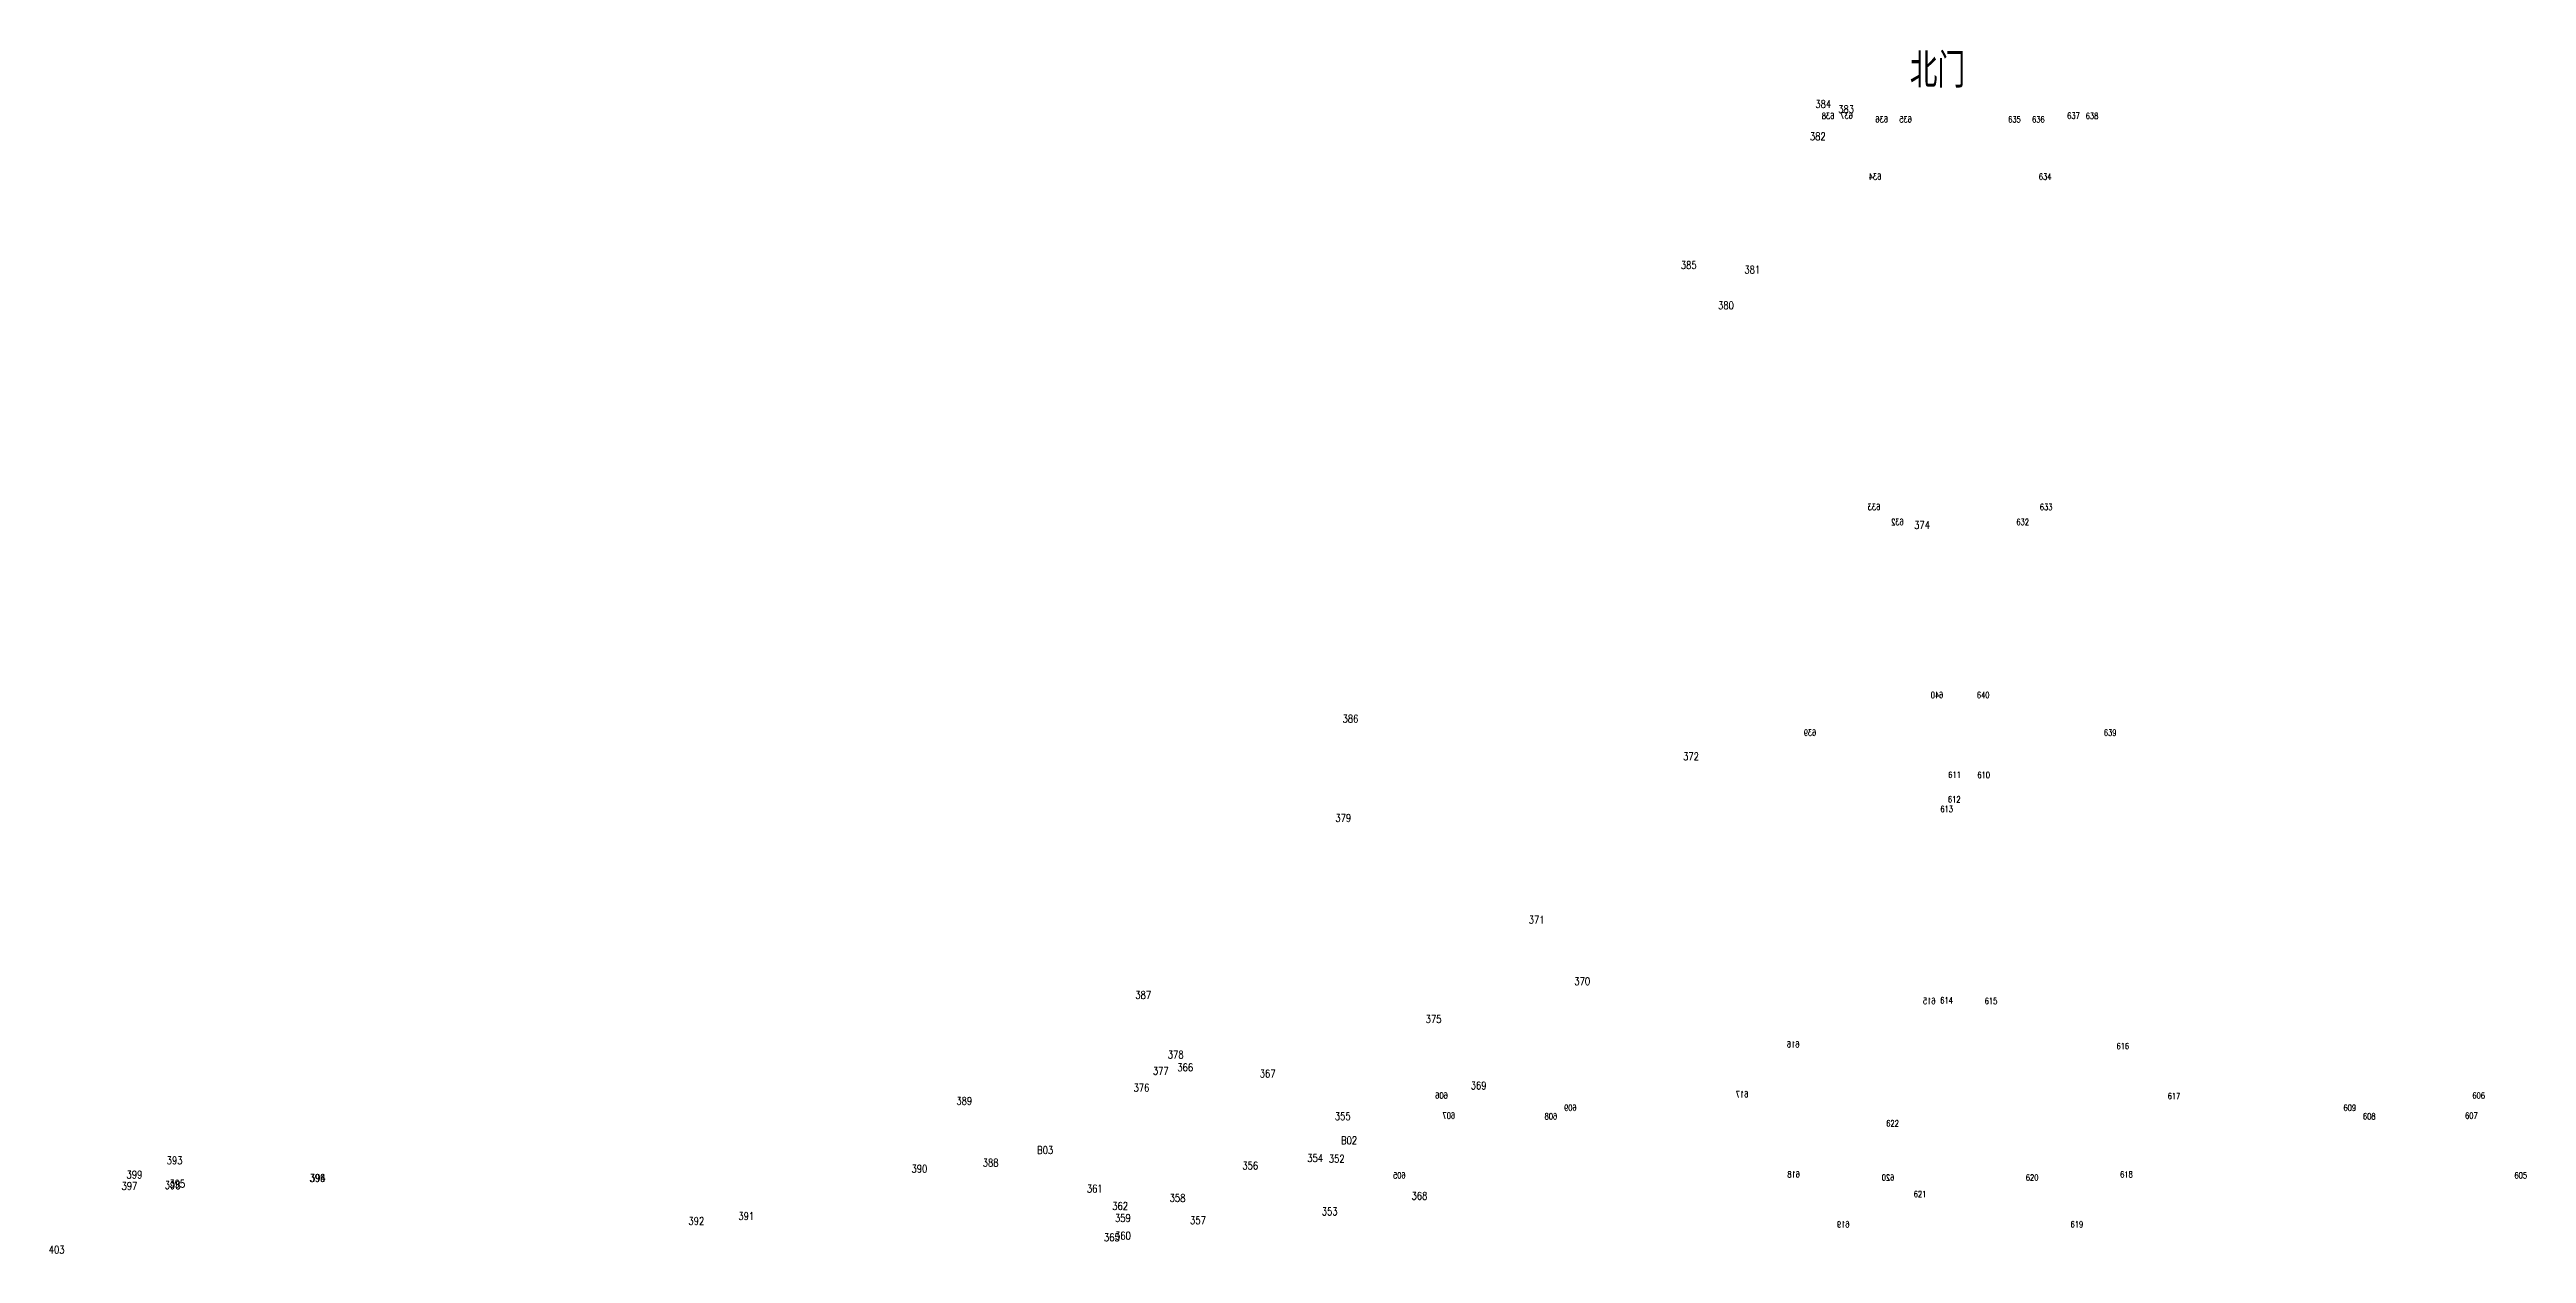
# Model space of a CAD drawing. Extents: x -992 to 2561, y -723 to 1492.
# Drawn here: x 19.7 to 342.3, y 80.8 to 237.6 of the extents above; entities that cross this region are included whole.
import ezdxf
from ezdxf.enums import TextEntityAlignment as Align

# ---------------------------------------------------------------- set-up
doc = ezdxf.new("R2010")
doc.units = 0
doc.header["$LTSCALE"] = 0.5
doc.layers.add('JJ', color=2, linetype='CONTINUOUS')
doc.layers.add('ZDH', color=1, linetype='CONTINUOUS')
doc.styles.add('HZ', font='rs.shx', dxfattribs={"width": 0.8, "bigfont": 'hztxt.shx'})

msp = doc.modelspace()

# ---------------------------------------------------------------- texts
at = {"layer": 'JJ', "linetype": 'Continuous', "style": 'HZ', "width": 0.8}
msp.add_text('北门', height=4.5, dxfattribs=at).set_placement((265.58, 235.12, -0.21), align=Align.MIDDLE)
at = {"layer": 'ZDH', "linetype": 'Continuous', "style": 'HZ', "width": 0.8}
for s, height, p in [('384', 1, (249.68, 230.01, -0.78)), ('383', 1, (252.66, 229.33, -0.77)), ('637', 0.8, (282.47, 228.58, 2.6)), ('638', 0.8, (284.89, 228.56, 2.6)), ('382', 1, (248.97, 225.79, -0.58)), ('635', 0.8, (274.79, 228.1, 2.6)), ('636', 0.8, (277.9, 228.1, 2.6)), ('634', 0.8, (278.78, 220.64, 2.6)), ('385', 1, (232.16, 209.02, -1.87)), ('381', 1, (240.44, 208.44, -0.55)), ('380', 1, (237.01, 203.77, -0.66)), ('633', 0.8, (278.91, 177.61, 2.6)), ('374', 1, (262.55, 175.18, -1.81)), ('632', 0.8, (275.86, 175.66, 2.6)), ('640', 0.8, (270.71, 153.13, 2.6)), ('386', 1, (188.11, 149.94, -0.52)), ('639', 0.8, (287.25, 148.22, 2.6)), ('372', 1, (232.46, 145.03, -0.83)), ('611', 0.8, (266.99, 142.74, 2.6)), ('610', 0.8, (270.78, 142.72, 2.6)), ('613', 0.8, (265.96, 138.28, 2.6)), ('612', 0.8, (266.94, 139.54, 2.6)), ('379', 1, (187.17, 137.02, -0.5)), ('371', 1, (212.35, 123.75, -0.63)), ('370', 1, (218.29, 115.75, -0.66)), ('387', 1, (161.12, 113.97, -0.44)), ('614', 0.8, (265.94, 113.36, 2.6)), ('615', 0.8, (271.73, 113.28, 2.6)), ('375', 1, (198.93, 110.82, -0.45)), ('378', 1, (165.35, 106.2, -0.25)), ('616', 0.8, (288.9, 107.4, 2.6)), ('377', 1, (163.41, 104.08, -0.3)), ('366', 1, (166.59, 104.54, -0.29)), ('367', 1, (177.32, 103.73, -0.16)), ('389', 1, (137.81, 100.17, -0.37)), ('376', 1, (160.89, 101.88, -0.41)), ('369', 1, (204.8, 102.17, -0.47)), ('617', 0.8, (295.56, 100.89, 2.6)), ('609', 0.8, (318.45, 99.37, 2.6)), ('606', 0.8, (335.24, 100.97, 2.6)), ('355', 1, (187.1, 98.17, -0.39)), ('622', 0.8, (258.91, 97.35, 2.6)), ('608', 0.8, (320.99, 98.26, 2.6)), ('607', 0.8, (334.29, 98.34, 2.6)), ('B03', 1, (148.33, 93.75, -0.21)), ('354', 1, (183.51, 92.71, -0.19)), ('352', 1, (186.32, 92.63, -0.36)), ('B02', 1, (187.91, 95.02, -0.21)), ('399', 1, (29.74, 90.57, -0.55)), ('393', 1, (34.97, 92.41, -0.11)), ('395', 1, (35.32, 89.37, 0.07)), ('396', 1, (53.56, 90.13, 0.2)), ('394', 1, (53.63, 90.13, 0.17)), ('390', 1, (131.97, 91.33, -0.25)), ('388', 1, (141.24, 92.12, -0.39)), ('356', 1, (175.06, 91.74, -0.14)), ('620', 0.8, (277.08, 90.29, 2.6)), ('618', 0.8, (289.37, 90.69, 2.6)), ('605', 0.8, (340.72, 90.56, 2.6)), ('397', 1, (29.09, 89.09, -0.42)), ('398', 1, (34.72, 89.19, -0.11)), ('361', 1, (154.81, 88.74, -0.03)), ('362', 1, (158.11, 86.48, 0.02)), ('358', 1, (165.59, 87.53, 0.08)), ('368', 1, (197.09, 87.8, -0.38)), ('621', 0.8, (262.49, 88.13, 2.6)), ('392', 1, (102.92, 84.53, 1.11)), ('391', 1, (109.42, 85.16, 1.59)), ('359', 1, (158.47, 84.91, 0.13)), ('357', 1, (168.25, 84.62, 0.08)), ('353', 1, (185.4, 85.76, -0.42)), ('619', 0.8, (282.92, 84.19, 2.6)), ('403', 1, (19.61, 80.79, 0.47)), ('365', 1, (157.03, 82.39, 0.46)), ('360', 1, (158.48, 82.61, 0.1))]:
    msp.add_text(s, height=height, dxfattribs=at).set_placement(p)
at = {"layer": 'ZDH', "linetype": 'Continuous', "style": 'HZ', "text_generation_flag": 2, "width": 0.8}
for s, p in [('638', (252.16, 228.56, 2.6)), ('637', (254.58, 228.58, 2.6)), ('636', (259.15, 228.1, 2.6)), ('635', (262.26, 228.1, 2.6)), ('634', (258.28, 220.64, 2.6)), ('633', (258.15, 177.61, 2.6)), ('632', (261.2, 175.66, 2.6)), ('640', (266.35, 153.13, 2.6)), ('639', (249.81, 148.22, 2.6)), ('615', (265.33, 113.28, 2.6)), ('616', (247.62, 107.62, 2.6)), ('606', (201.82, 100.97, 2.6)), ('609', (218.6, 99.37, 2.6)), ('617', (240.96, 101.12, 2.6)), ('607', (202.77, 98.34, 2.6)), ('608', (216.06, 98.26, 2.6)), ('605', (196.33, 90.56, 2.6)), ('618', (247.68, 90.69, 2.6)), ('620', (259.97, 90.29, 2.6)), ('619', (254.13, 84.19, 2.6))]:
    msp.add_text(s, height=0.8, dxfattribs=at).set_placement(p)

doc.saveas('drawing.dxf')
